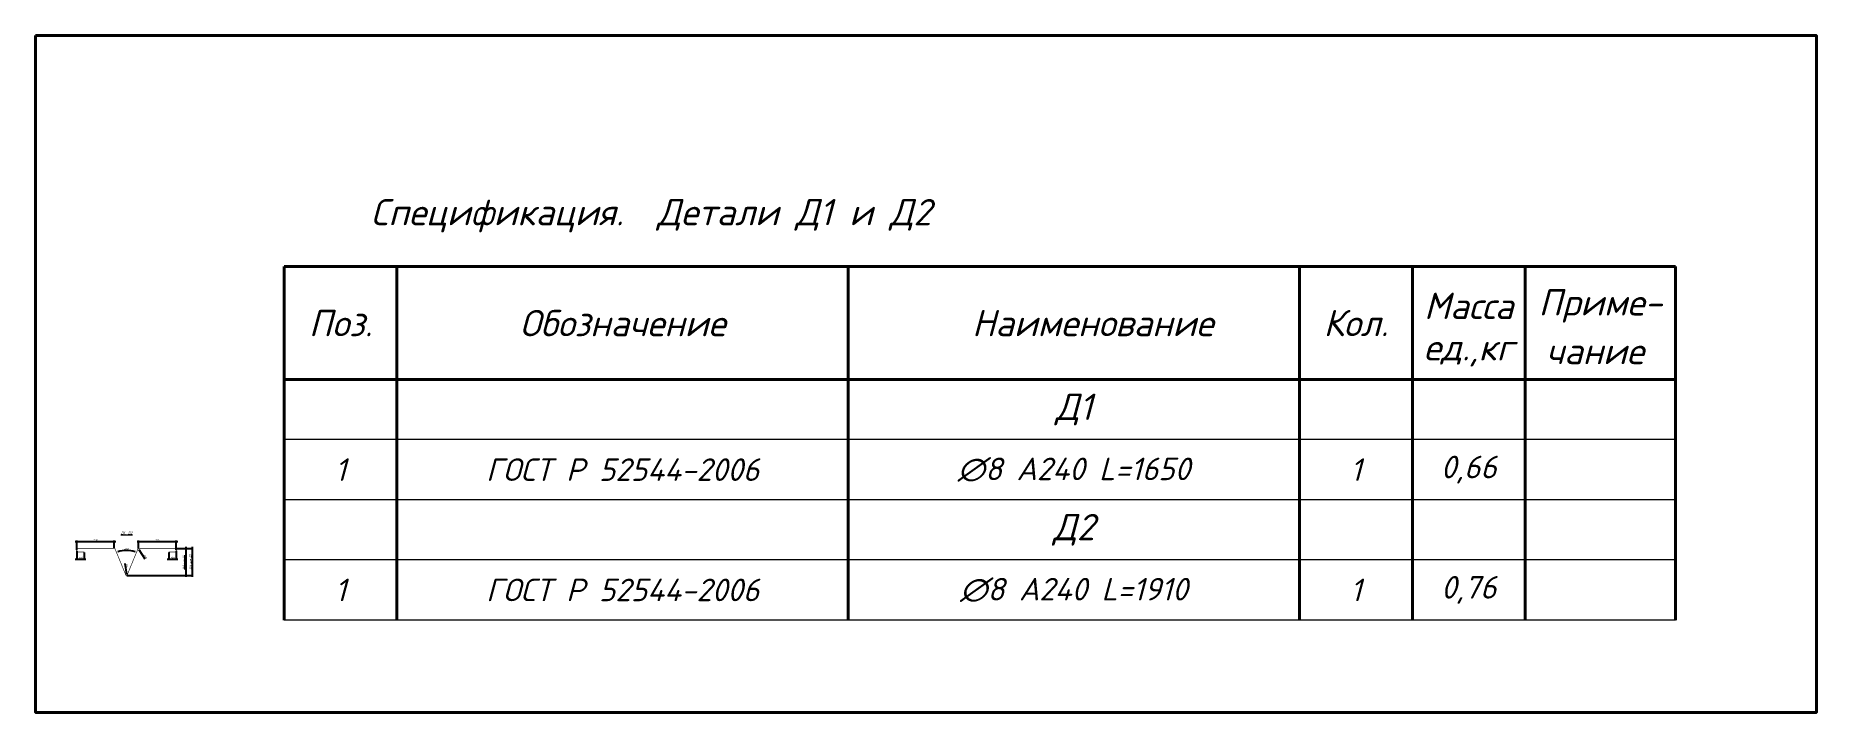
# Model space of a CAD drawing. Header units: millimetres. Extents: x -1807136 to 209800, y 0 to 410608.
# Drawn here: x 113751 to 137427, y 56757 to 65759 of the extents above; entities that cross this region are included whole.
import ezdxf
from ezdxf.enums import TextEntityAlignment as Align

# ---------------------------------------------------------------- set-up
doc = ezdxf.new("R2010")
doc.units = ezdxf.units.MM
doc.header["$PDMODE"] = 3
doc.layers.get('0').update_dxf_attribs({"lineweight": 5})
doc.layers.get('Defpoints').update_dxf_attribs({"lineweight": 0})
for name, color, linetype, lineweight in [('#Dimensions', 7, 'Continuous', 9), ('#Арматура', 152, 'Continuous', 30), ('k_ Размеры', 7, 'Continuous', 15), ('k_ Рамка', 252, 'Continuous', 40)]:
    doc.layers.add(name, color=color, linetype=linetype, lineweight=lineweight)
doc.styles.add('STEP PR', font='isocpeui.ttf')
doc.dimstyles.new('SPDS', dxfattribs={"dimscale": 10, "dimtxt": 2.5, "dimasz": 2, "dimexe": 1.25, "dimexo": 0.625, "dimtad": 1, "dimdec": 0, "dimrnd": 0.001, "dimtxsty": 'STEP PR', "dimblk": 'ARCHTICK', "dimcen": 2.5, "dimdle": 2, "dimclrd": 256, "dimclre": 256, "dimclrt": 7, "dimadec": 0, "dimazin": 2, "dimtfac": 0.75, "dimtdec": 0, "dimtmove": 1, "dimatfit": 3, "dimfxl": 1, "dimtolj": 1, "dimarcsym": 1})

msp = doc.modelspace()

# ---------------------------------------------------------------- texts
at = {"char_height": 300, "attachment_point": 5, "style": 'STEP PR'}
for s, insert, width in [('∅8 A240 L=1650', (127555.47735, 59986.19614), 6000), ('0,66', (132805.47735, 59986.19614), 1535.1078645), ('1', (117805.47735, 59986.19614), 1535.1078645), ('ГОСТ Р 52544-2006', (121555.47735, 59986.19614), 6000), ('1', (131305.47735, 59986.19614), 1535.1078645), ('1', (117805.47735, 58386.19614), 1535.1078645), ('ГОСТ Р 52544-2006', (121555.47735, 58386.19614), 6000), ('∅8 A240 L=1910', (127555.47735, 58386.19614), 6000), ('1', (131305.47735, 58386.19614), 1535.1078645), ('0,76', (132805.47735, 58386.19614), 1535.1078645)]:
    msp.add_mtext(s, dxfattribs=dict(at, insert=insert, width=width))
at = {"layer": 'k_ Размеры', "insert": (114961.55633, 59139.97358), "char_height": 35, "width": 165.2115791, "attachment_point": 5, "style": 'STEP PR'}
msp.add_mtext('\\A1;{\\LД1, Д2}', dxfattribs=at)
at = {"layer": 'k_ Рамка', "char_height": 350, "width": 6000, "attachment_point": 5, "line_spacing_factor": 0.96, "style": 'STEP PR'}
for s, insert in [('{\\fISOCPEUR|b1|i1|c204|p34;Д1}', (127555.47735, 60785.93479)), ('{\\fISOCPEUR|b1|i1|c204|p34;Д2}', (127555.47735, 59185.93479))]:
    msp.add_mtext(s, dxfattribs=dict(at, insert=insert))

# ---------------------------------------------------------------- blocks, each defined once
blk = doc.blocks.new('_ArchTick')
at = {"color": 0, "linetype": 'ByBlock', "const_width": 0.15}
blk.add_lwpolyline([(-0.5, -0.5), (0.5, 0.5)], dxfattribs=at)
blk = doc.blocks.new('*D301')
at = {"layer": '#Dimensions', "lineweight": -2, "transparency": 16777216}
for p, q in [((114277, 59030), (114817, 59030)), ((114297, 58920), (114297, 59043)), ((114797, 58945), (114797, 59043))]:
    blk.add_line(p, q, dxfattribs=at)
at = {"layer": 'Defpoints', "color": 0, "transparency": 16777216}
for p in [(114797, 59030), (114297, 58914), (114797, 58939)]:
    blk.add_point(p, dxfattribs=at)
at = {"layer": '#Dimensions', "lineweight": -2, "transparency": 16777216, "xscale": 20, "yscale": 20, "zscale": 20, "rotation": 180}
blk.add_blockref('_ArchTick', (114297, 59030), dxfattribs=at)
at = {"layer": '#Dimensions', "lineweight": -2, "transparency": 16777216, "xscale": 20, "yscale": 20, "zscale": 20}
blk.add_blockref('_ArchTick', (114797, 59030), dxfattribs=at)
at = {"layer": '#Dimensions', "color": 7, "transparency": 16777216, "insert": (114547, 59049), "char_height": 25, "attachment_point": 5, "style": 'STEP PR'}
blk.add_mtext('\\A1;500', dxfattribs=at)
blk = doc.blocks.new('*D302')
at = {"layer": '#Dimensions', "lineweight": -2, "transparency": 16777216}
for p, q in [((115101, 59030), (115641, 59030)), ((115121, 58936), (115121, 59043)), ((115621, 58920), (115621, 59043))]:
    blk.add_line(p, q, dxfattribs=at)
at = {"layer": 'Defpoints', "color": 0, "transparency": 16777216}
for p in [(115621, 59030), (115121, 58929), (115621, 58914)]:
    blk.add_point(p, dxfattribs=at)
at = {"layer": '#Dimensions', "lineweight": -2, "transparency": 16777216, "xscale": 20, "yscale": 20, "zscale": 20, "rotation": 180}
blk.add_blockref('_ArchTick', (115121, 59030), dxfattribs=at)
at = {"layer": '#Dimensions', "lineweight": -2, "transparency": 16777216, "xscale": 20, "yscale": 20, "zscale": 20}
blk.add_blockref('_ArchTick', (115621, 59030), dxfattribs=at)
at = {"layer": '#Dimensions', "color": 7, "transparency": 16777216, "insert": (115371, 59049), "char_height": 25, "attachment_point": 5, "style": 'STEP PR'}
blk.add_mtext('\\A1;500', dxfattribs=at)
blk = doc.blocks.new('*D303')
at = {"layer": '#Dimensions', "lineweight": -2, "transparency": 16777216}
for p, q in [((115751, 58559), (115751, 58959)), ((115609, 58939), (115763, 58939)), ((114965, 58579), (115763, 58579))]:
    blk.add_line(p, q, dxfattribs=at)
at = {"layer": 'Defpoints', "color": 0, "transparency": 16777216}
for p in [(115603, 58939), (115751, 58939), (114959, 58579)]:
    blk.add_point(p, dxfattribs=at)
at = {"layer": '#Dimensions', "lineweight": -2, "transparency": 16777216, "xscale": 20, "yscale": 20, "zscale": 20}
for p, rotation in [((115751, 58939), 90), ((115751, 58579), 270)]:
    blk.add_blockref('_ArchTick', p, dxfattribs=dict(at, rotation=rotation))
at = {"layer": '#Dimensions', "color": 7, "transparency": 16777216, "insert": (115721, 58753), "char_height": 25, "attachment_point": 5, "rotation": 90, "style": 'STEP PR'}
blk.add_mtext('\\A1;\\L160 для Д1', dxfattribs=at)
blk = doc.blocks.new('*D304')
at = {"layer": '#Dimensions', "lineweight": -2, "transparency": 16777216}
blk.add_arc((114959, 58563), 349, 70.9026, 109.1008, dxfattribs=at)
at = {"layer": '#Dimensions', "transparency": 16777216}
for points in [[(114846, 58889), (114844, 58895), (114826, 58885)], [(115074, 58895), (115072, 58889), (115092, 58885)]]:
    blk.add_solid(points, dxfattribs=at)
at = {"layer": 'Defpoints', "color": 0, "transparency": 16777216}
for p in [(114807, 58933), (115004, 58909), (115112, 58933), (114950, 58585), (114968, 58585)]:
    blk.add_point(p, dxfattribs=at)
at = {"layer": '#Dimensions', "color": 7, "transparency": 16777216, "insert": (114959, 58930), "char_height": 25, "attachment_point": 5, "rotation": 0.0017, "style": 'STEP PR'}
blk.add_mtext('\\A1;45°', dxfattribs=at)
blk = doc.blocks.new('*U206')
for p, q in [((-18500, -1500), (0, -1500)), ((-18500, -3000), (-18500, -1500)), ((-17000, -3000), (-17000, -1500)), ((-11000, -3000), (-11000, -1500)), ((-5000, -3000), (-5000, -1500)), ((-3500, -3000), (-3500, -1500)), ((-2000, -3000), (-2000, -1500)), ((0, -1500), (0, -3000)), ((0, -3000), (-18500, -3000)), ((-18500, -6200), (-18500, -3000)), ((-17000, -6200), (-17000, -3000)), ((-11000, -6200), (-11000, -3000)), ((-5000, -6200), (-5000, -3000)), ((-3500, -6200), (-3500, -3000)), ((-2000, -6200), (-2000, -3000)), ((0, -6200), (0, -3000))]:
    blk.add_line(p, q)
at = {"color": 8, "lineweight": 20}
for p, q in [((0, -3800), (-18500, -3800)), ((0, -4600), (-18500, -4600)), ((0, -5400), (-18500, -5400)), ((0, -6200), (-18500, -6200))]:
    blk.add_line(p, q, dxfattribs=at)
at = {"style": 'STEP PR'}
for s, p in [('Масса', (-2750, -2021)), ('Приме-', (-1000, -2021)), ('Поз.', (-17750, -2250)), ('Обозначение', (-14000, -2250)), ('Наименование', (-7750, -2250)), ('Кол.', (-4250, -2250)), ('ед.,кг', (-2750, -2613)), ('чание', (-1073, -2622))]:
    blk.add_text(s, height=350, dxfattribs=at).set_placement(p, align=Align.MIDDLE)
at = {"style": 'STEP PR', "flags": 8}
blk.add_attdef('СПЕЦИФИКАЦИЯ', (-18463, -950), '', height=400, dxfattribs=at)
blk = doc.blocks.new('*D305')
at = {"layer": '#Dimensions', "lineweight": -2, "transparency": 16777216}
blk.add_line((115209, 58794), (115126, 58921), dxfattribs=at)
at = {"layer": '#Dimensions', "transparency": 16777216}
blk.add_solid([(115129, 58923), (115124, 58919), (115115, 58938)], dxfattribs=at)
at = {"layer": 'Defpoints', "color": 0, "transparency": 16777216}
for p in [(115115, 58938), (115121, 58929)]:
    blk.add_point(p, dxfattribs=at)
at = {"layer": '#Dimensions', "color": 7, "transparency": 16777216, "insert": (115207, 58831), "char_height": 25, "attachment_point": 5, "rotation": 303.0008, "style": 'STEP PR'}
blk.add_mtext('\\A1;R10', dxfattribs=at)
blk = doc.blocks.new('*D306')
at = {"layer": '#Dimensions', "lineweight": -2, "transparency": 16777216}
for p, q in [((115501, 58795), (115641, 58795)), ((115521, 58883), (115521, 58783)), ((115621, 58908), (115621, 58783))]:
    blk.add_line(p, q, dxfattribs=at)
at = {"layer": 'Defpoints', "color": 0, "transparency": 16777216}
for p in [(115521, 58889), (115621, 58914), (115621, 58795)]:
    blk.add_point(p, dxfattribs=at)
at = {"layer": '#Dimensions', "lineweight": -2, "transparency": 16777216, "xscale": 20, "yscale": 20, "zscale": 20, "rotation": 180}
blk.add_blockref('_ArchTick', (115521, 58795), dxfattribs=at)
at = {"layer": '#Dimensions', "lineweight": -2, "transparency": 16777216, "xscale": 20, "yscale": 20, "zscale": 20}
blk.add_blockref('_ArchTick', (115621, 58795), dxfattribs=at)
at = {"layer": '#Dimensions', "color": 7, "transparency": 16777216, "insert": (115571, 58814), "char_height": 25, "attachment_point": 5, "style": 'STEP PR'}
blk.add_mtext('\\A1;100', dxfattribs=at)
blk = doc.blocks.new('*D307')
at = {"layer": '#Dimensions', "lineweight": -2, "transparency": 16777216}
blk.add_line((114937, 58739), (114958, 58598), dxfattribs=at)
at = {"layer": '#Dimensions', "transparency": 16777216}
blk.add_solid([(114961, 58599), (114954, 58598), (114961, 58579)], dxfattribs=at)
at = {"layer": 'Defpoints', "color": 0, "transparency": 16777216}
for p in [(114959, 58588), (114961, 58579)]:
    blk.add_point(p, dxfattribs=at)
at = {"layer": '#Dimensions', "color": 7, "transparency": 16777216, "insert": (114960, 58710), "char_height": 25, "attachment_point": 5, "rotation": 278.4504, "style": 'STEP PR'}
blk.add_mtext('\\A1;R12', dxfattribs=at)
blk = doc.blocks.new('*D309')
at = {"layer": '#Dimensions', "lineweight": -2, "transparency": 16777216}
for p, q in [((115832, 58959), (115832, 58559)), ((115609, 58939), (115845, 58939)), ((114965, 58579), (115845, 58579))]:
    blk.add_line(p, q, dxfattribs=at)
at = {"layer": 'Defpoints', "color": 0, "transparency": 16777216}
for p in [(115603, 58939), (114959, 58579), (115832, 58579)]:
    blk.add_point(p, dxfattribs=at)
at = {"layer": '#Dimensions', "lineweight": -2, "transparency": 16777216, "xscale": 20, "yscale": 20, "zscale": 20}
for p, rotation in [((115832, 58939), 90), ((115832, 58579), 270)]:
    blk.add_blockref('_ArchTick', p, dxfattribs=dict(at, rotation=rotation))
at = {"layer": '#Dimensions', "color": 7, "transparency": 16777216, "insert": (115811, 58759), "char_height": 25, "attachment_point": 5, "rotation": 90, "style": 'STEP PR'}
blk.add_mtext('\\A1;360 для Д2\\P', dxfattribs=at)
blk = doc.blocks.new('*D310')
at = {"layer": '#Dimensions', "lineweight": -2, "transparency": 16777216}
for p, q in [((114277, 58795), (114417, 58795)), ((114297, 58908), (114297, 58783)), ((114397, 58883), (114397, 58783))]:
    blk.add_line(p, q, dxfattribs=at)
at = {"layer": 'Defpoints', "color": 0, "transparency": 16777216}
for p in [(114297, 58914), (114397, 58889), (114397, 58795)]:
    blk.add_point(p, dxfattribs=at)
at = {"layer": '#Dimensions', "lineweight": -2, "transparency": 16777216, "xscale": 20, "yscale": 20, "zscale": 20, "rotation": 180}
blk.add_blockref('_ArchTick', (114297, 58795), dxfattribs=at)
at = {"layer": '#Dimensions', "lineweight": -2, "transparency": 16777216, "xscale": 20, "yscale": 20, "zscale": 20}
blk.add_blockref('_ArchTick', (114397, 58795), dxfattribs=at)
at = {"layer": '#Dimensions', "color": 7, "transparency": 16777216, "insert": (114347, 58814), "char_height": 25, "attachment_point": 5, "style": 'STEP PR'}
blk.add_mtext('\\A1;100', dxfattribs=at)

# ---------------------------------------------------------------- dimensions: what is measured, and where the dimension line sits
at = {"layer": '#Dimensions'}
for base, p1, p2, picture, middle in [((114797.43012, 59030.23627), (114297.31828, 58914.12745), (114797.43012, 58939.12745), '*D301', (114547.3742, 59048.98627)), ((115620.79597, 59030.23627), (115120.80599, 58929.27569), (115620.79597, 58914.12745), '*D302', (115370.80098, 59048.98627)), ((114397.38531, 58795.08427), (114297.31828, 58914.12745), (114397.38531, 58889.12745), '*D310', (114347.3518, 58813.83427)), ((115620.79597, 58795.08427), (115520.72893, 58889.12745), (115620.79597, 58914.12745), '*D306', (115570.76245, 58813.83427))]:
    dim = msp.add_linear_dim(base=base, p1=p1, p2=p2, dimstyle='SPDS', dxfattribs=at)
    dim.commit()
    dim.dimension.update_dxf_attribs({"geometry": picture, "text_midpoint": middle})
dim = msp.add_linear_dim(base=(115750.67725, 58939.12745), p1=(114959.13036, 58578.55304), p2=(115602.72893, 58939.12745), angle=90, text='%%U160 для Д1', dimstyle='SPDS', override={"dimrnd": 5}, dxfattribs=at)
dim.commit()
dim.dimension.update_dxf_attribs({"geometry": '*D303', "text_midpoint": (115741.80069, 58752.82552), "dimtype": 160})
dim = msp.add_linear_dim(base=(115832.11605, 58578.55304), p1=(115602.72893, 58939.12745), p2=(114959.13036, 58578.55304), angle=90, text='<> для Д2\\P', dimstyle='SPDS', override={"dimrnd": 5}, dxfattribs=at)
dim.commit()
dim.dimension.update_dxf_attribs({"geometry": '*D309', "text_midpoint": (115811.49105, 58758.84025)})
dim = msp.add_angular_dim_2l(base=(115004.43745, 58908.56868), line1=((115111.69609, 58933.02628), (114968.2322, 58584.63469)), line2=((114950.02852, 58584.63469), (114806.54002, 58933.02628)), dimstyle='SPDS', override={"dimsah": 1}, dxfattribs=at)
dim.commit()
dim.dimension.update_dxf_attribs({"geometry": '*D304', "text_midpoint": (114959.12003, 58930.27205)})
dim = msp.add_radius_dim(center=(114959.13036, 58588.4048), mpoint=(114960.57811, 58578.65999), text='R12', dimstyle='SPDS', override={"dimsah": 1}, dxfattribs=at)
dim.commit()
dim.dimension.update_dxf_attribs({"geometry": '*D307', "text_midpoint": (114941.49763, 58707.09087), "dimtype": 164})
dim = msp.add_radius_dim(center=(115120.8306, 58929.27569), mpoint=(115115.46483, 58937.538), dimstyle='SPDS', override={"dimsah": 1}, dxfattribs=at)
dim.commit()
dim.dimension.update_dxf_attribs({"geometry": '*D305', "text_midpoint": (115191.4077, 58820.59987), "dimtype": 164})

# ---------------------------------------------------------------- linework, layer by layer
at = {"layer": '#Арматура', "const_width": 8}
for points in [[(115602.72893, 58939.12745), (115120.80599, 58939.12745, 0.3039319964), (115111.69609, 58933.02628), (114968.2322, 58584.63469, -0.6681786379), (114950.02852, 58584.63469), (114806.54002, 58933.02628, 0.3039319964), (114797.43012, 58939.12745), (114315.38531, 58939.12745, 0.7226813284), (114315.38531, 58889.12745), (114397.38531, 58889.12745)], [(114315.38531, 58939.12745), (114797.45473, 58939.12745, -0.3039319964), (114806.56463, 58933.02628), (114950.02852, 58584.63469, 0.6681786379), (114968.2322, 58584.63469), (115111.7207, 58933.02628, -0.3039319964), (115120.8306, 58939.12745), (115602.72893, 58939.12745, -0.7226813284), (115602.72893, 58889.12745), (115520.72893, 58889.12745)]]:
    msp.add_lwpolyline(points, format="xyb", dxfattribs=at)
at = {"color": 3, "lineweight": 40}
msp.add_lwpolyline([(113751.0146, 65759.17017), (137427.46146, 65759.17017), (137427.46146, 56757.24038), (113751.0146, 56757.24038)], close=True, dxfattribs=at)

# ---------------------------------------------------------------- block references
at = {"layer": 'k_ Рамка'}
ref = msp.add_blockref('*U206', (135555.47735, 64185.93479), dxfattribs=at)
ref.add_attrib('СПЕЦИФИКАЦИЯ', '     Спецификация.  Детали Д1 и Д2', (117092.87163, 63236.19959), dxfattribs={"layer": '0', "height": 350, "style": 'STEP PR'})

msp.set_redraw_order([(e.dxf.handle, doc.entitydb.next_handle()) for e in msp.query("TEXT MTEXT ATTDEF DIMENSION ARC_DIMENSION")])  # texts and dimensions are drawn at this point

doc.saveas('drawing.dxf')
